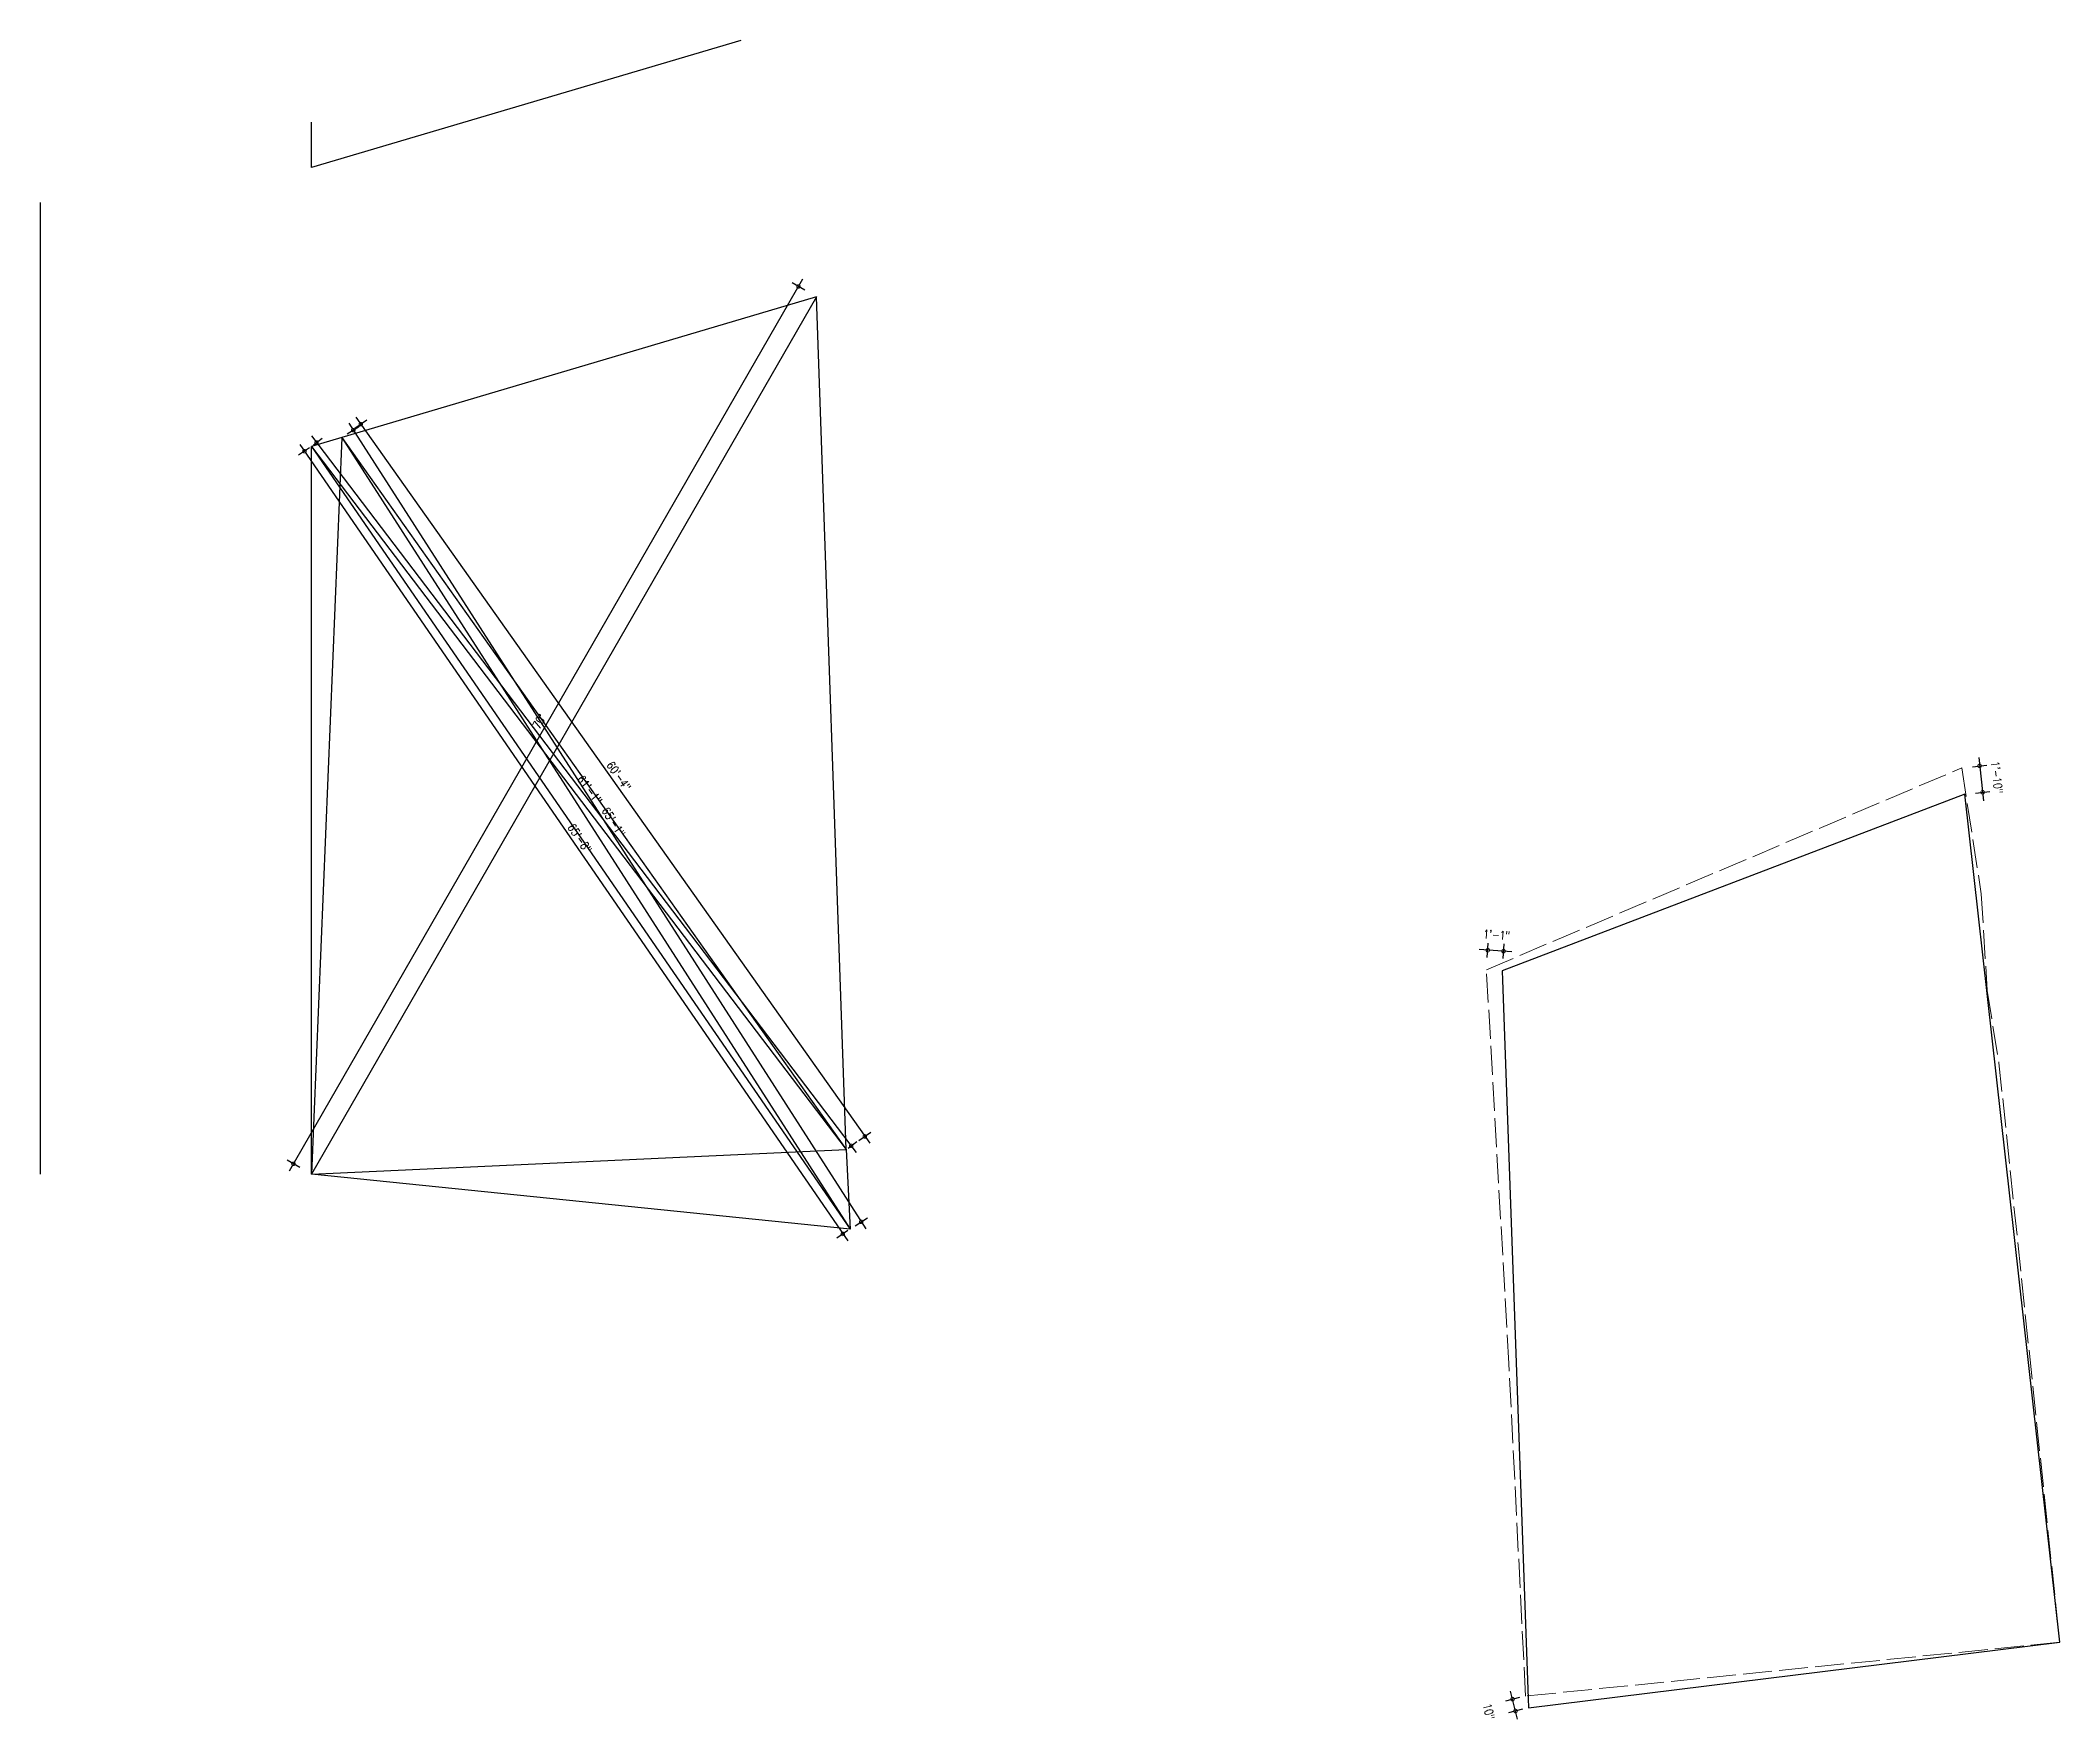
# Model space of a CAD drawing. Header units: inches. Extents: x -9985691 to 3643, y -3269800 to 4788.
# Drawn here: x -4993116 to -4991441, y -3262050 to -3260655 of the extents above; entities that cross this region are included whole.
import ezdxf

# ---------------------------------------------------------------- set-up
doc = ezdxf.new("R2010")
doc.units = ezdxf.units.IN
doc.header["$LTSCALE"] = 2
doc.header["$MEASUREMENT"] = 0
doc.header["$PDMODE"] = 34
doc.linetypes.add('ACAD_ISO02W100', pattern=[15, 12, -3])
doc.layers.get('0').update_dxf_attribs({"linetype": 'CONTINUOUS'})
doc.layers.get('DEFPOINTS').update_dxf_attribs({"color": 141, "linetype": 'CONTINUOUS'})
doc.layers.add('furniture', color=31, linetype='CONTINUOUS')
doc.layers.add('HATCH', color=60, linetype='ACAD_ISO02W100', lineweight=13)
doc.styles.add('ROMANS', font='Romans.shx', dxfattribs={"width": 0.8})
doc.dimstyles.new('8 SCALE', dxfattribs={"dimscale": 0, "dimtxt": 7, "dimasz": 6, "dimexe": 6, "dimexo": 2, "dimgap": 2, "dimtad": 1, "dimdec": 0, "dimzin": 0, "dimdsep": 46, "dimlunit": 4, "dimtxsty": 'ROMANS', "dimblk": 'DOTSMALL', "dimcen": 0, "dimdle": 7, "dimclrd": 8, "dimclre": 8, "dimclrt": 3, "dimadec": 0, "dimazin": 0, "dimtfac": 1, "dimtdec": 0, "dimtofl": 0, "dimtmove": 2, "dimatfit": 3, "dimfxl": 6, "dimfxlon": 1, "dimtolj": 1, "dimtzin": 0, "dimarcsym": 0})

msp = doc.modelspace()

# ---------------------------------------------------------------- blocks, each defined once
blk = doc.blocks.new('_DOTSMALL')
at = {"color": 0, "linetype": 'ByBlock', "const_width": 0.5}
blk.add_lwpolyline([(-0.0625, 0, 1), (0.0625, 0, 1)], format="xyb", close=True, dxfattribs=at)
blk = doc.blocks.new('*D444')
at = {"color": 8, "lineweight": -2, "ltscale": 0.5, "transparency": 16777216}
for p, q in [((-4992855.4, -3260976.5), (-4992845.6, -3260969.6)), ((-4992854.6, -3260967.3), (-4992428.2, -3261569.8)), ((-4992437.2, -3261567.5), (-4992427.4, -3261560.6))]:
    blk.add_line(p, q, dxfattribs=at)
at = {"layer": 'DEFPOINTS', "color": 0, "ltscale": 0.5, "transparency": 16777216}
for p in [(-4992866.1, -3260984), (-4992432.3, -3261564.1), (-4992447.8, -3261575)]:
    blk.add_point(p, dxfattribs=at)
at = {"color": 8, "lineweight": -2, "ltscale": 0.5, "transparency": 16777216, "xscale": 6, "yscale": 6, "zscale": 6}
for p, rotation in [((-4992850.5, -3260973), 125.2861625168932), ((-4992432.3, -3261564.1), 305.2861625168932)]:
    blk.add_blockref('_DOTSMALL', p, dxfattribs=dict(at, rotation=rotation))
at = {"color": 3, "ltscale": 0.5, "transparency": 16777216, "insert": (-4992636.4, -3261265), "char_height": 7, "attachment_point": 5, "rotation": 305.2862, "style": 'ROMANS'}
blk.add_mtext('\\A1;60\'-4"', dxfattribs=at)
blk = doc.blocks.new('*D445')
at = {"color": 8, "lineweight": -2, "ltscale": 0.5, "transparency": 16777216}
for p, q in [((-4992861.7, -3260981.2), (-4992851.6, -3260974.8)), ((-4992860.5, -3260972.1), (-4992431.5, -3261640.9)), ((-4992440.3, -3261638.2), (-4992430.2, -3261631.7))]:
    blk.add_line(p, q, dxfattribs=at)
at = {"layer": 'DEFPOINTS', "color": 0, "ltscale": 0.5, "transparency": 16777216}
for p in [(-4992866.1, -3260984), (-4992444.6, -3261641), (-4992435.3, -3261635)]:
    blk.add_point(p, dxfattribs=at)
at = {"color": 8, "lineweight": -2, "ltscale": 0.5, "transparency": 16777216, "xscale": 6, "yscale": 6, "zscale": 6}
for p, rotation in [((-4992856.7, -3260978), 122.6791792936752), ((-4992435.3, -3261635), 302.6791792936752)]:
    blk.add_blockref('_DOTSMALL', p, dxfattribs=dict(at, rotation=rotation))
at = {"color": 3, "ltscale": 0.5, "transparency": 16777216, "insert": (-4992640.8, -3261303.2), "char_height": 7, "attachment_point": 5, "rotation": 302.6792, "style": 'ROMANS'}
blk.add_mtext('\\A1;65\'-1"', dxfattribs=at)
blk = doc.blocks.new('*D446')
at = {"color": 8, "lineweight": -2, "ltscale": 0.5, "transparency": 16777216}
for p, q in [((-4992893, -3260992.6), (-4992902.1, -3260998.9)), ((-4992901.2, -3260989.8), (-4992446.5, -3261650.8)), ((-4992446.3, -3261642.1), (-4992455.5, -3261648.4))]:
    blk.add_line(p, q, dxfattribs=at)
at = {"layer": 'DEFPOINTS', "color": 0, "ltscale": 0.5, "transparency": 16777216}
for p in [(-4992891.3, -3260991.5), (-4992444.6, -3261641), (-4992450.5, -3261645)]:
    blk.add_point(p, dxfattribs=at)
at = {"color": 8, "lineweight": -2, "ltscale": 0.5, "transparency": 16777216, "xscale": 6, "yscale": 6, "zscale": 6}
for p, rotation in [((-4992897.2, -3260995.5), 124.5188354522615), ((-4992450.5, -3261645), 304.5188354522615)]:
    blk.add_blockref('_DOTSMALL', p, dxfattribs=dict(at, rotation=rotation))
at = {"color": 3, "ltscale": 0.5, "transparency": 16777216, "insert": (-4992668.8, -3261316.8), "char_height": 7, "attachment_point": 5, "rotation": 304.5188, "style": 'ROMANS'}
blk.add_mtext('\\A1;65\'-8"', dxfattribs=at)
blk = doc.blocks.new('*D447')
at = {"color": 8, "lineweight": -2, "ltscale": 0.5, "transparency": 16777216}
for p, q in [((-4992891.4, -3260982.8), (-4992439.4, -3261577.5)), ((-4992889.7, -3260990.3), (-4992882.4, -3260984.7)), ((-4992446.2, -3261573.8), (-4992438.9, -3261568.3))]:
    blk.add_line(p, q, dxfattribs=at)
at = {"layer": 'DEFPOINTS', "color": 0, "ltscale": 0.5, "transparency": 16777216}
for p in [(-4992891.3, -3260991.5), (-4992443.6, -3261571.9), (-4992447.8, -3261575)]:
    blk.add_point(p, dxfattribs=at)
at = {"color": 8, "lineweight": -2, "ltscale": 0.5, "transparency": 16777216, "xscale": 6, "yscale": 6, "zscale": 6}
for p, rotation in [((-4992887.2, -3260988.3), 127.2364378178226), ((-4992443.6, -3261571.9), 307.2364378178227)]:
    blk.add_blockref('_DOTSMALL', p, dxfattribs=dict(at, rotation=rotation))
at = {"color": 3, "ltscale": 0.5, "transparency": 16777216, "insert": (-4992660.5, -3261276.4), "char_height": 7, "attachment_point": 5, "rotation": 307.2364, "style": 'ROMANS'}
blk.add_mtext('\\A1;61\'-1"', dxfattribs=at)
blk = doc.blocks.new('*D448')
at = {"color": 8, "lineweight": -2, "ltscale": 0.5, "transparency": 16777216}
for p, q in [((-4991513.3, -3261257.3), (-4991501.4, -3261255.9)), ((-4991508.2, -3261249.7), (-4991504.2, -3261285.5)), ((-4991510.9, -3261279.2), (-4991499, -3261277.9))]:
    blk.add_line(p, q, dxfattribs=at)
at = {"layer": 'DEFPOINTS', "color": 0, "ltscale": 0.5, "transparency": 16777216}
for p in [(-4991522.3, -3261258.3), (-4991519.8, -3261280.2), (-4991504.9, -3261278.5)]:
    blk.add_point(p, dxfattribs=at)
at = {"color": 8, "lineweight": -2, "ltscale": 0.5, "transparency": 16777216, "xscale": 6, "yscale": 6, "zscale": 6}
for p, rotation in [((-4991507.4, -3261256.6), 96.38714224841213), ((-4991504.9, -3261278.5), 276.3871422484121)]:
    blk.add_blockref('_DOTSMALL', p, dxfattribs=dict(at, rotation=rotation))
at = {"color": 3, "ltscale": 0.5, "transparency": 16777216, "insert": (-4991493.1, -3261266.1), "char_height": 7, "attachment_point": 5, "rotation": 276.3871, "style": 'ROMANS'}
blk.add_mtext('\\A1;1\'-10"', dxfattribs=at)
blk = doc.blocks.new('*D449')
at = {"color": 8, "lineweight": -2, "ltscale": 0.5, "transparency": 16777216}
for p, q in [((-4991915.9, -3261415.5), (-4991915.1, -3261403.6)), ((-4991902.8, -3261416.4), (-4991902, -3261404.4)), ((-4991895.4, -3261410.9), (-4991922.5, -3261409.1))]:
    blk.add_line(p, q, dxfattribs=at)
at = {"layer": 'DEFPOINTS', "color": 0, "ltscale": 0.5, "transparency": 16777216}
for p in [(-4991915.5, -3261409.6), (-4991916.6, -3261425.8), (-4991903.5, -3261426.6)]:
    blk.add_point(p, dxfattribs=at)
at = {"color": 8, "lineweight": -2, "ltscale": 0.5, "transparency": 16777216, "xscale": 6, "yscale": 6, "zscale": 6}
for p, rotation in [((-4991915.5, -3261409.6), 176.2030623867262), ((-4991902.4, -3261410.4), 356.2030623867262)]:
    blk.add_blockref('_DOTSMALL', p, dxfattribs=dict(at, rotation=rotation))
at = {"color": 3, "ltscale": 0.5, "transparency": 16777216, "insert": (-4991908.1, -3261396.8), "char_height": 7, "attachment_point": 5, "rotation": 356.2031, "style": 'ROMANS'}
blk.add_mtext('\\A1;1\'-1"', dxfattribs=at)
blk = doc.blocks.new('*D450')
at = {"color": 8, "lineweight": -2, "ltscale": 0.5, "transparency": 16777216}
for p, q in [((-4991890.8, -3262047.7), (-4991896.6, -3262024.4)), ((-4991889.1, -3262029.7), (-4991900.8, -3262032.6)), ((-4991886.7, -3262039.5), (-4991898.3, -3262042.4))]:
    blk.add_line(p, q, dxfattribs=at)
at = {"layer": 'DEFPOINTS', "color": 0, "ltscale": 0.5, "transparency": 16777216}
for p in [(-4991894.9, -3262031.1), (-4991884.1, -3262028.5), (-4991881.7, -3262038.3)]:
    blk.add_point(p, dxfattribs=at)
at = {"color": 8, "lineweight": -2, "ltscale": 0.5, "transparency": 16777216, "xscale": 6, "yscale": 6, "zscale": 6}
for p, rotation in [((-4991894.9, -3262031.1), 104.0074062440196), ((-4991892.5, -3262040.9), 284.0074062440196)]:
    blk.add_blockref('_DOTSMALL', p, dxfattribs=dict(at, rotation=rotation))
at = {"color": 3, "ltscale": 0.5, "transparency": 16777216, "insert": (-4991914.6, -3262041.3), "char_height": 7, "attachment_point": 5, "rotation": 284.0074, "style": 'ROMANS'}
blk.add_mtext('\\A1;10"', dxfattribs=at)
blk = doc.blocks.new('*D540')
at = {"color": 8, "lineweight": -2, "ltscale": 0.5, "transparency": 16777216}
for p, q in [((-4992483.9, -3260852.7), (-4992909.9, -3261592.9)), ((-4992482.2, -3260861.8), (-4992492.6, -3260855.8)), ((-4992901.2, -3261589.8), (-4992911.6, -3261583.8))]:
    blk.add_line(p, q, dxfattribs=at)
at = {"layer": 'DEFPOINTS', "color": 0, "ltscale": 0.5, "transparency": 16777216}
for p in [(-4992472.3, -3260867.5), (-4992906.4, -3261586.8), (-4992891.3, -3261595.5)]:
    blk.add_point(p, dxfattribs=at)
at = {"color": 8, "lineweight": -2, "ltscale": 0.5, "transparency": 16777216, "xscale": 6, "yscale": 6, "zscale": 6}
for p, rotation in [((-4992487.4, -3260858.8), 60.07616839993868), ((-4992906.4, -3261586.8), 240.0761683999387)]:
    blk.add_blockref('_DOTSMALL', p, dxfattribs=dict(at, rotation=rotation))
at = {"color": 3, "ltscale": 0.5, "transparency": 16777216, "insert": (-4992702.3, -3261219.7), "char_height": 7, "attachment_point": 5, "rotation": 60.0762, "style": 'ROMANS'}
blk.add_mtext("\\A1;70'", dxfattribs=at)

# ---------------------------------------------------------------- dimensions: what is measured, and where the dimension line sits
at = {"ltscale": 0.5}
for p1, p2, distance, picture, middle in [((-4992472.3, -3260867.5), (-4992891.3, -3261595.5), -17.4, '*D540', (-4992702.3, -3261219.7)), ((-4992866.1, -3260984), (-4992447.8, -3261575), 19, '*D444', (-4992636.4, -3261265)), ((-4992891.3, -3260991.5), (-4992447.8, -3261575), 5.2, '*D447', (-4992660.5, -3261276.4)), ((-4992866.1, -3260984), (-4992444.6, -3261641), 11.1, '*D445', (-4992640.8, -3261303.2)), ((-4992891.3, -3260991.5), (-4992444.6, -3261641), -7.1, '*D446', (-4992668.8, -3261316.8)), ((-4991522.3, -3261258.3), (-4991519.8, -3261280.2), 15, '*D448', (-4991493.1, -3261266.1)), ((-4991903.5, -3261426.6), (-4991916.6, -3261425.8), -16.3, '*D449', (-4991908.1, -3261396.8)), ((-4991881.7, -3262038.3), (-4991884.1, -3262028.5), 11.1, '*D450', (-4991914.6, -3262041.3))]:
    dim = msp.add_aligned_dim(p1=p1, p2=p2, distance=distance, dimstyle='8 SCALE', override={"dimscale": 1}, dxfattribs=at)
    dim.commit()
    dim.dimension.update_dxf_attribs({"geometry": picture, "text_midpoint": middle})

# ---------------------------------------------------------------- linework, layer by layer
at = {"ltscale": 0.5}
for p, q in [((-4992535.3, -3260654.6), (-4992891.3, -3260760)), ((-4992891.3, -3260760), (-4992891.3, -3260722.4)), ((-4993116.3, -3261595.5), (-4993116.3, -3260789)), ((-4992472.3, -3260867.5), (-4992891.3, -3260991.5)), ((-4992472.3, -3260867.5), (-4992891.3, -3261595.5)), ((-4992447.8, -3261575), (-4992472.3, -3260867.5)), ((-4992866.1, -3260984), (-4992891.3, -3261595.5)), ((-4992866.1, -3260984), (-4992447.8, -3261575)), ((-4992866.1, -3260984), (-4992444.6, -3261641)), ((-4992891.3, -3261595.5), (-4992891.3, -3260991.5)), ((-4992891.3, -3260991.5), (-4992447.8, -3261575)), ((-4992891.3, -3260991.5), (-4992444.6, -3261641)), ((-4992891.3, -3261595.5), (-4992447.8, -3261575)), ((-4992447.8, -3261575), (-4992444.6, -3261641)), ((-4992444.6, -3261641), (-4992891.3, -3261595.5))]:
    msp.add_line(p, q, dxfattribs=at)
at = {"layer": 'furniture', "ltscale": 7}
msp.add_lwpolyline([(-4991903.5, -3261426.6), (-4991881.7, -3262038.3), (-4991441, -3261983.8), (-4991519.8, -3261280.2), (-4991903.5, -3261426.6)], dxfattribs=at)
at = {"layer": 'HATCH', "transparency": 33554661}
msp.add_lwpolyline([(-4991916.6, -3261425.8), (-4991522.3, -3261258.3), (-4991506, -3261362.9), (-4991501.1, -3261442.9), (-4991491.4, -3261502.9), (-4991441, -3261983.8), (-4991884.1, -3262028.5), (-4991898, -3261752.6), (-4991916.6, -3261425.8)], dxfattribs=at)

msp.set_redraw_order([(e.dxf.handle, doc.entitydb.next_handle()) for e in msp.query("TEXT MTEXT ATTDEF DIMENSION ARC_DIMENSION")])  # texts and dimensions are drawn at this point

doc.saveas('drawing.dxf')
